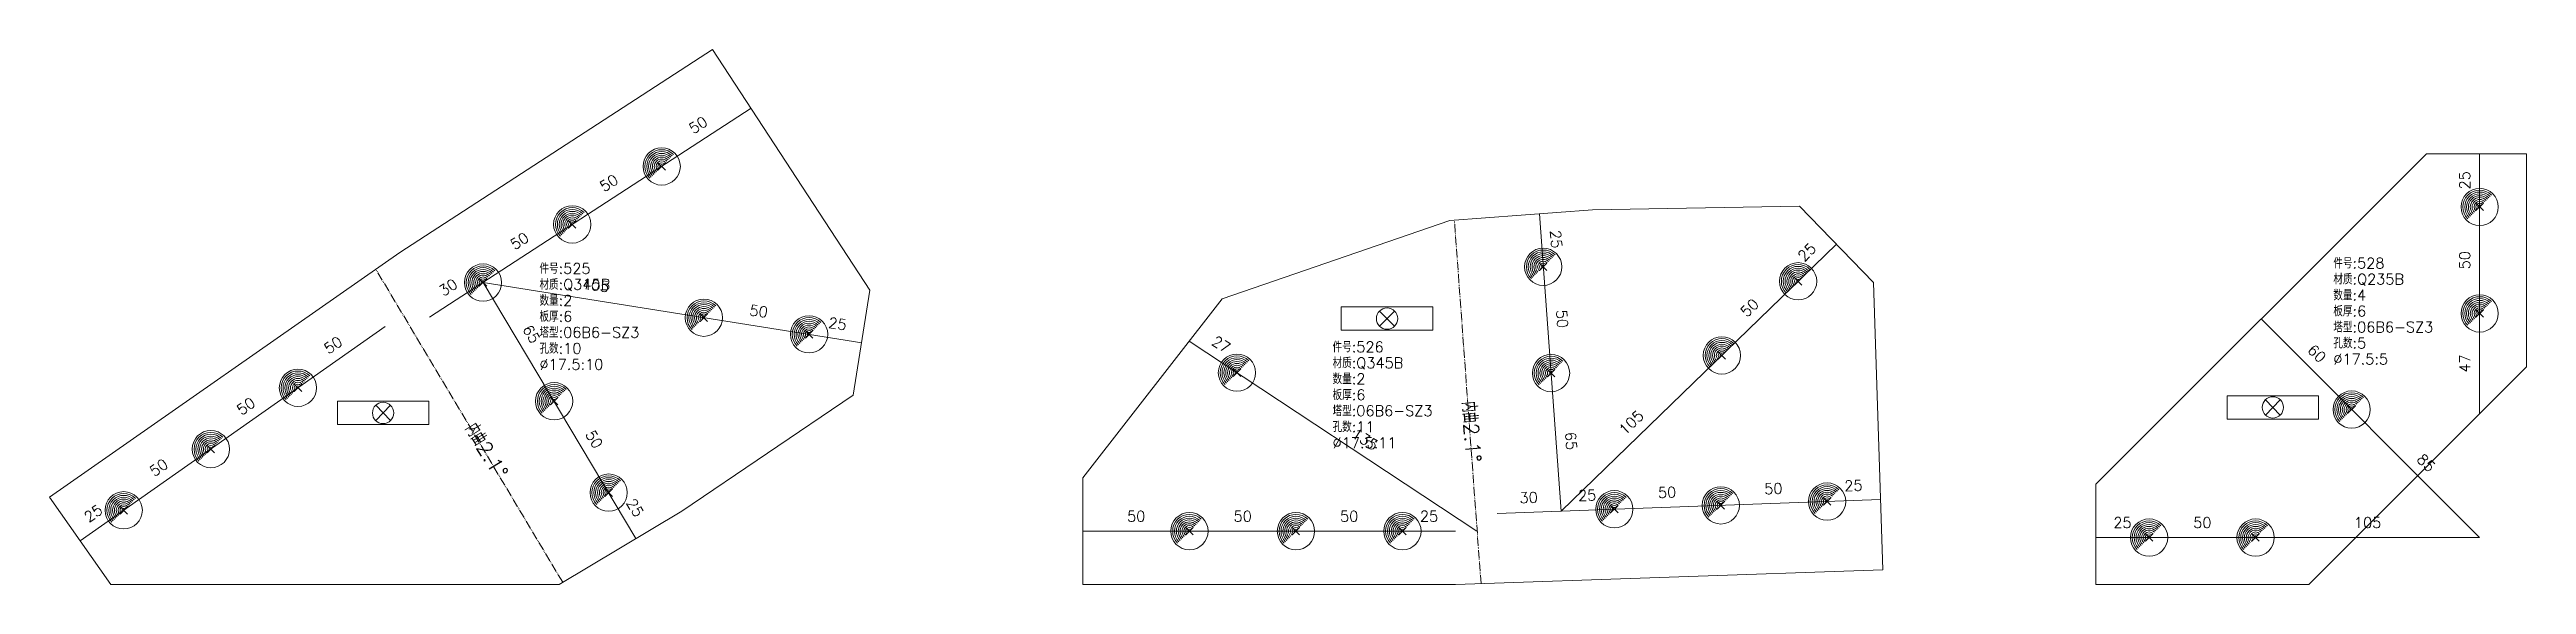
# Model space of a CAD drawing. Extents: x 0 to 6519, y -11 to 2213.
# Drawn here: x 4788 to 5951, y 1306 to 1557 of the extents above; entities that cross this region are included whole.
import ezdxf
from ezdxf.enums import TextEntityAlignment as Align

# ---------------------------------------------------------------- set-up
doc = ezdxf.new("R2010")
doc.units = 0
doc.header["$MEASUREMENT"] = 0
doc.linetypes.add('制弯线', pattern=[5.9, 4, -0.5, 0.2, -0.5, 0.2, -0.5])
for name, color, linetype, lineweight in [('1', 7, 'CONTINUOUS', 25), ('2', 7, 'CONTINUOUS', 25), ('5', 7, 'CONTINUOUS', 25)]:
    doc.layers.add(name, color=color, linetype=linetype, lineweight=lineweight)
doc.styles.get("Standard").update_dxf_attribs({"font": 'simplex.shx', "width": 0.7, "height": 3, "bigfont": 'gbhzfs.shx'})

msp = doc.modelspace()

# ---------------------------------------------------------------- texts
at = {"layer": '1', "color": 7, "linetype": 'Continuous', "lineweight": 13}
for s, p in [('件号:525', (5018.3, 1450.4)), ('件号:528', (5860.6, 1452.9)), ('材质:Q345B', (5018.3, 1442.9)), ('数量:2', (5018.3, 1435.4)), ('材质:Q235B', (5860.6, 1445.4)), ('数量:4', (5860.6, 1437.9)), ('板厚:6', (5018.3, 1427.9)), ('板厚:6', (5860.6, 1430.4)), ('塔型:06B6-SZ3', (5018.3, 1420.4)), ('孔数:10', (5018.3, 1412.9)), ('件号:526', (5390.7, 1413.6)), ('塔型:06B6-SZ3', (5860.6, 1422.9)), ('孔数:5', (5860.6, 1415.4)), ('%%c17.5:10', (5018.3, 1405.4)), ('材质:Q345B', (5390.7, 1406.1)), ('%%c17.5:5', (5860.6, 1407.9)), ('数量:2', (5390.7, 1398.6)), ('板厚:6', (5390.7, 1391.1)), ('塔型:06B6-SZ3', (5390.7, 1383.6)), ('孔数:11', (5390.7, 1376.1)), ('%%c17.5:11', (5390.7, 1368.6))]:
    msp.add_text(s, height=5, dxfattribs=at).set_placement(p, align=Align.BOTTOM_LEFT)
at = {"layer": '2', "color": 7, "linetype": 'Continuous', "lineweight": 13}
for s, rotation, p in [('50', 33, (5095, 1518.4)), ('50', 33, (5053.1, 1491.2)), ('25', 90, (5926.3, 1495.8)), ('50', 33, (5011.1, 1464)), ('25', 275, (5491.7, 1467.8)), ('25', 44, (5616.2, 1459.2)), ('50', 90, (5926.3, 1458.3)), ('30', 33, (4977.6, 1442.2)), ('105', 352, (5044.1, 1442.6)), ('50', 352, (5120.7, 1430.4)), ('25', 352, (5157.7, 1424.5)), ('50', 275, (5494.5, 1430.4)), ('50', 44, (5589.3, 1433.1)), ('50', 35, (4923.7, 1415.2)), ('65', 302, (5011.1, 1421.5)), ('27', 328, (5336.3, 1415.4)), ('60', 316, (5850.1, 1411.6)), ('47', 90, (5926.3, 1409.8)), ('50', 35, (4882.8, 1386.5)), ('105', 44, (5533.7, 1379.2)), ('50', 302, (5040.6, 1372.1)), ('135', 328, (5403.8, 1370.8)), ('65', 275, (5498.7, 1373.1)), ('50', 35, (4841.8, 1357.7)), ('85', 316, (5901.4, 1360.3)), ('30', 2, (5482.9, 1342.9)), ('25', 2, (5510.4, 1343.9)), ('50', 2, (5547.9, 1345.3)), ('50', 2, (5597.8, 1347.1)), ('25', 2, (5635.4, 1348.5)), ('25', 35, (4811.1, 1336.2)), ('25', 302, (5059.8, 1340))]:
    msp.add_text(s, height=5, rotation=rotation, dxfattribs=at).set_placement(p, align=Align.BOTTOM_CENTER)
for rotation, p in [(275, (5449.1, 1391.5)), (302, (4981.1, 1378))]:
    msp.add_text('内曲2.1%%d', height=7, rotation=rotation, dxfattribs=at).set_placement(p, align=Align.BOTTOM_LEFT)
for s, p in [('50', (5298.5, 1334.1)), ('50', (5348.5, 1334.1)), ('50', (5398.5, 1334.1)), ('25', (5436, 1334.1)), ('25', (5761.6, 1331.1)), ('50', (5799.1, 1331.1)), ('105', (5876.7, 1331.1))]:
    msp.add_text(s, height=5, dxfattribs=at).set_placement(p, align=Align.BOTTOM_CENTER)

# ---------------------------------------------------------------- blocks, each defined once
blk = doc.blocks.new('板孔17.5')
at = {"layer": '5', "color": 7, "linetype": 'Continuous', "lineweight": 0}
for p, q in [((-0.2, -0.2), (0.2, 0.2)), ((-0.2, 0.2), (0.2, -0.2))]:
    blk.add_line(p, q, dxfattribs=at)
at = {"layer": '5', "color": 7, "linetype": 'Continuous', "lineweight": 13}
blk.add_circle((0, 0), 1, dxfattribs=at)
for radius in [0.9, 0.8, 0.7, 0.6, 0.5, 0.4, 0.3, 0.2, 0.1]:
    blk.add_arc((0, 0), radius, 45, 225, dxfattribs=at)

# ---------------------------------------------------------------- linework, layer by layer
at = {"layer": '1', "color": 7, "linetype": 'Continuous', "lineweight": 18}
for p, q in [((5099.6, 1557.2), (4952.8, 1461.9)), ((5173.5, 1444.2), (5099.6, 1557.2)), ((5904.3, 1508.3), (5749.1, 1353.1)), ((5951.3, 1508.3), (5904.3, 1508.3)), ((5951.3, 1408.3), (5951.3, 1508.3)), ((5512.7, 1481.9), (5445.8, 1477)), ((5609.9, 1483.7), (5512.7, 1481.9)), ((5644.7, 1447.8), (5609.9, 1483.7)), ((5445.8, 1477), (5338.8, 1440.1)), ((4952.8, 1461.9), (4788.3, 1347)), ((5165.6, 1394.9), (5173.5, 1444.2)), ((5649.1, 1312.9), (5644.7, 1447.8)), ((5338.8, 1440.1), (5273.5, 1356.1)), ((5849.1, 1306.1), (5951.3, 1408.3)), ((5085.1, 1340.5), (5165.6, 1394.9)), ((5273.5, 1356.1), (5273.5, 1306.1)), ((5749.1, 1353.1), (5749.1, 1306.1)), ((4788.3, 1347), (4817, 1306.1)), ((5027.5, 1306.1), (5085.1, 1340.5)), ((4817, 1306.1), (5027.5, 1306.1)), ((5273.5, 1306.1), (5448.5, 1306.1)), ((5448.5, 1306.1), (5649.1, 1312.9)), ((5749.1, 1306.1), (5849.1, 1306.1))]:
    msp.add_line(p, q, dxfattribs=at)
at = {"layer": '1', "color": 7, "linetype": 'Continuous', "lineweight": 13}
for p, q in [((5394.8, 1436.4), (5394.8, 1425.4)), ((5437.8, 1436.4), (5394.8, 1436.4)), ((5419.8, 1434.4), (5412.8, 1427.4)), ((5412.8, 1434.4), (5419.8, 1427.4)), ((5437.8, 1425.4), (5437.8, 1436.4)), ((5394.8, 1425.4), (5437.8, 1425.4)), ((4923.4, 1392.1), (4923.4, 1381.1)), ((4966.4, 1392.1), (4923.4, 1392.1)), ((4948.4, 1390.2), (4941.4, 1383.1)), ((4941.4, 1390.2), (4948.4, 1383.1)), ((4966.4, 1381.1), (4966.4, 1392.1)), ((5810.7, 1394.7), (5810.7, 1383.7)), ((5853.7, 1394.7), (5810.7, 1394.7)), ((5835.7, 1392.7), (5828.7, 1385.6)), ((5828.7, 1392.7), (5835.7, 1385.6)), ((5853.7, 1383.7), (5853.7, 1394.7)), ((4923.4, 1381.1), (4966.4, 1381.1)), ((5810.7, 1383.7), (5853.7, 1383.7))]:
    msp.add_line(p, q, dxfattribs=at)
for centre in [(5416.3, 1430.9), (4944.9, 1386.6), (5832.2, 1389.2)]:
    msp.add_circle(centre, 5, dxfattribs=at)
at = {"layer": '2', "color": 9, "linetype": 'Continuous', "lineweight": 13}
for p, q in [((4966.6, 1431.5), (5117.7, 1529.6)), ((5929.3, 1386.3), (5929.3, 1508.3)), ((5498.1, 1340.5), (5487.8, 1480.1)), ((5498.1, 1340.5), (5627.3, 1465.8)), ((4991.8, 1447.9), (5169.6, 1419.5)), ((4991.8, 1447.9), (5063.6, 1327.7)), ((5929.3, 1328.1), (5826.7, 1430.7)), ((4945.9, 1427.1), (4802.6, 1326.6)), ((5458.5, 1331.1), (5323.4, 1420.3)), ((5468, 1339.4), (5648, 1345.9)), ((5448.5, 1331.1), (5273.5, 1331.1)), ((5929.3, 1328.1), (5749.1, 1328.1))]:
    msp.add_line(p, q, dxfattribs=at)
at = {"layer": '2', "color": 190, "linetype": '制弯线', "lineweight": 13}
for p, q in [((5460.4, 1306.5), (5447.9, 1477.2)), ((5029.2, 1307.1), (4941.5, 1454))]:
    msp.add_line(p, q, dxfattribs=at)

# ---------------------------------------------------------------- block references
at = {"layer": '1', "color": 7, "linetype": 'Continuous', "lineweight": 0, "xscale": 8.75, "yscale": 8.75, "zscale": 8.75}
for p in [(5075.7, 1502.3), (5929.3, 1483.3), (5033.7, 1475.1), (4991.8, 1447.8), (5489.6, 1455.2), (5609.3, 1448.4), (5095.5, 1431.3), (5144.9, 1423.5), (5929.3, 1433.3), (5573.5, 1413.6), (5345.8, 1405.5), (5493.3, 1405.3), (4904.9, 1398.4), (5025.2, 1392.1), (5869.2, 1388.2), (4864, 1369.6), (4823.1, 1340.9), (5050.8, 1349.2), (5523, 1341.4), (5573, 1343.2), (5622.9, 1345), (5323.5, 1331.1), (5373.5, 1331.1), (5423.5, 1331.1), (5774.1, 1328.1), (5824.1, 1328.1)]:
    msp.add_blockref('板孔17.5', p, dxfattribs=at)

msp.set_redraw_order([(e.dxf.handle, doc.entitydb.next_handle()) for e in msp.query("TEXT MTEXT ATTDEF DIMENSION ARC_DIMENSION")])  # texts and dimensions are drawn at this point

doc.saveas('drawing.dxf')
